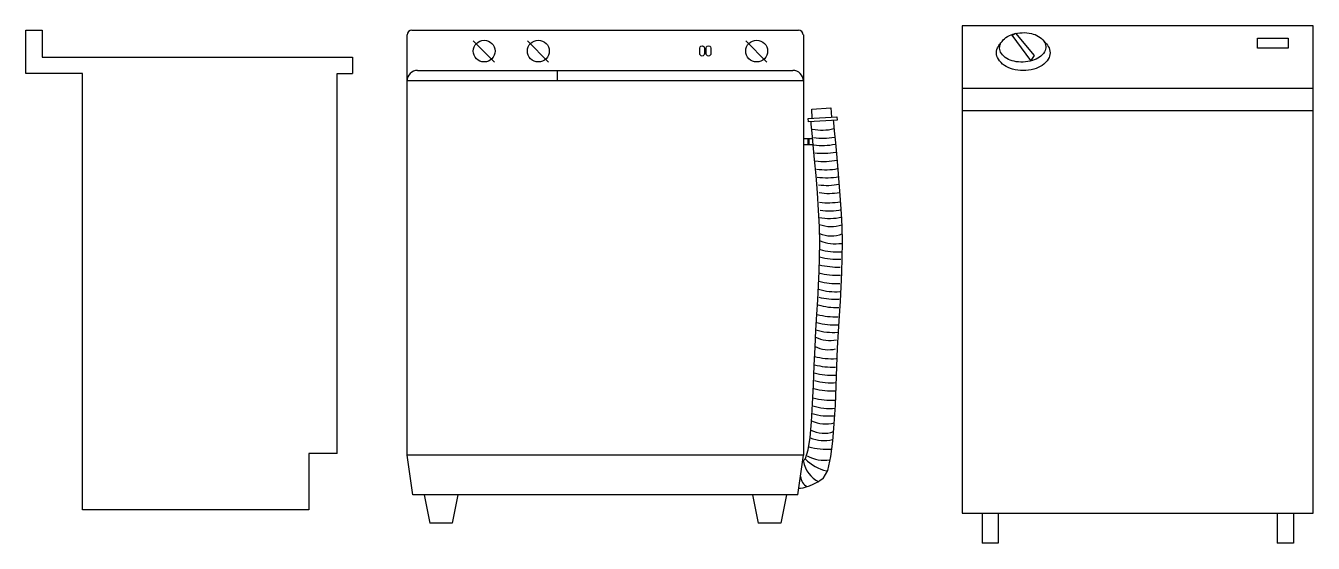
# Model space of a CAD drawing. Header units: millimetres. Extents: x 436 to 8707, y 4337 to 8587.
# Drawn here: x 436 to 2711, y 7673 to 8587 of the extents above; entities that cross this region are included whole.
import ezdxf

# ---------------------------------------------------------------- set-up
doc = ezdxf.new("R2010")
doc.units = ezdxf.units.MM
doc.styles.get("Standard").update_dxf_attribs({"font": 'arial.ttf'})

msp = doc.modelspace()

# ---------------------------------------------------------------- linework, layer by layer
for p, q in [((436.5, 8579.6), (465.5, 8579.6)), ((436.5, 8502.6), (436.5, 8579.6)), ((465.5, 8579.6), (465.5, 8531.6)), ((1118.6, 8579.6), (1801.1, 8579.6)), ((2178.5, 8570.8), (2184.6, 8573.8)), ((2184.6, 8573.8), (2217.8, 8534.6)), ((1109.9, 7828.2), (1109.9, 8570.9)), ((1264.2, 8522.9), (1226.8, 8560.3)), ((1359.8, 8522.9), (1322.4, 8560.3)), ((1745.4, 8522.9), (1708.1, 8560.3)), ((1809.9, 8570.9), (1809.9, 7828.2)), ((2211.8, 8525.5), (2178.5, 8570.8)), ((2611.8, 8547.4), (2611.8, 8565.5)), ((2611.8, 8565.5), (2666.2, 8565.5)), ((2666.2, 8565.5), (2666.2, 8547.4)), ((465.5, 8531.6), (1013.4, 8531.6)), ((1013.4, 8531.6), (1013.4, 8502.6)), ((2217.8, 8534.6), (2211.8, 8525.5)), ((2666.2, 8547.4), (2611.8, 8547.4)), ((1128.5, 8508.2), (1791.3, 8508.2)), ((1374.9, 8508.2), (1374.9, 8489.6)), ((536.5, 8502.6), (436.5, 8502.6)), ((536.5, 7731.6), (536.5, 8502.6)), ((986.5, 7831.6), (986.5, 8502.6)), ((986.5, 8502.6), (1013.4, 8502.6)), ((1809.9, 8489.6), (1109.9, 8489.6)), ((1826.3, 8387.1), (1809.9, 8387.1)), ((1827.3, 8376.5), (1809.9, 8376.5)), ((1818.1, 8387.1), (1818.1, 8376.5)), ((1819.8, 8387.1), (1819.8, 8376.5)), ((936.5, 7831.6), (936.5, 7731.6)), ((986.5, 7831.6), (936.5, 7831.6)), ((1809.9, 7828.2), (1109.9, 7828.2)), ((1119.9, 7758.2), (1109.9, 7828.2)), ((1799.9, 7758.2), (1809.9, 7828.2)), ((1799.9, 7758.2), (1119.9, 7758.2)), ((1139.9, 7758.2), (1149.9, 7708.2)), ((1199.9, 7758.2), (1189.9, 7708.2)), ((1719.9, 7758.2), (1729.9, 7708.2)), ((1779.9, 7758.2), (1769.9, 7708.2)), ((936.5, 7731.6), (536.5, 7731.6)), ((1189.9, 7708.2), (1149.9, 7708.2)), ((1769.9, 7708.2), (1729.9, 7708.2)), ((2154.1, 7672.8), (2125.6, 7672.8)), ((2675.4, 7672.8), (2646.9, 7672.8))]:
    msp.add_line(p, q)
at = {"linetype": 'Continuous'}
for p, q in [((2710.5, 8587.2), (2090.5, 8587.2)), ((2090.5, 8587.2), (2090.5, 7726)), ((2710.5, 7726), (2710.5, 8587.2)), ((2710.5, 8476), (2090.5, 8476)), ((2710.5, 8436.7), (2090.5, 8436.7)), ((2090.5, 7726), (2710.5, 7726)), ((2125.6, 7726), (2125.6, 7672.8)), ((2154.1, 7726), (2154.1, 7672.8)), ((2646.9, 7726), (2646.9, 7672.8)), ((2675.4, 7726), (2675.4, 7672.8))]:
    msp.add_line(p, q, dxfattribs=at)
for points in [[(2235, 8559.6, -0.295693), (2235.7, 8541, -0.107175), (2226.9, 8531.5, -0.077612), (2214.5, 8525.6, -0.130057), (2182, 8524.4, -0.077612), (2169.2, 8529.4, -0.107175), (2159.7, 8538.2, -0.295854), (2159, 8556.8, -0.107175), (2167.8, 8566.2, -0.077612), (2180.2, 8572.2, -0.130208), (2212.7, 8573.4, -0.077612), (2225.5, 8568.4, -0.107175), (2235, 8559.6, -0.144797)], [(1626.8, 8547.6, -1.000204), (1635.3, 8547.6), (1635.3, 8537.9, -0.414214)], [(1638.1, 8547.6, -1.000111), (1646.6, 8547.6), (1646.6, 8537.9, -0.414214)], [(2242.5, 8550.7, -0.285263), (2242.5, 8528.1, -0.107116), (2231.8, 8517.1, -0.079839), (2217.2, 8510.4, -0.135616), (2179.5, 8510.4, -0.079839), (2164.9, 8517.1, -0.107116), (2154.3, 8528.1, -0.285153), (2154.3, 8550.7, -0.052705), (2158.9, 8556.7, -0.079839)], [(2235.5, 8559, -0.075217), (2242.5, 8550.7, -0.13983)], [(1635.3, 8537.9, -0.999907), (1626.8, 8537.9), (1626.8, 8547.6, -0.414214)], [(1646.6, 8537.9, -0.999907), (1638.1, 8537.9), (1638.1, 8547.6, -0.414214)]]:
    msp.add_lwpolyline(points, format="xyb")
for points in [[(1825.7, 8423.6), (1824.8, 8440), (1858.7, 8441.9), (1859.6, 8425.5)], [(1808.2, 7816.6), (1814, 7822.6), (1818.4, 7837.6), (1821.8, 7859.8), (1824.4, 7887.5), (1826.3, 7919), (1827.8, 7952.6), (1829.1, 7986.7), (1830.5, 8019.3), (1832, 8049.4), (1833.7, 8077.1), (1835.4, 8103.1), (1836.9, 8128.2), (1838, 8152.8), (1838.7, 8177.9), (1838.9, 8203.9), (1838.2, 8231.6), (1836.8, 8261.3), (1834.7, 8292), (1832.3, 8322.3), (1829.7, 8351), (1827.3, 8376.5), (1825.2, 8397.6), (1823.8, 8413), (1823.5, 8417.9)], [(1845.2, 7786.9), (1853, 7801.3), (1858.6, 7826.1), (1862.1, 7853.1), (1864.5, 7883.5), (1866.4, 7916.5), (1867.8, 7950.9), (1869.1, 7985), (1870.4, 8017.5), (1872, 8047.2), (1873.6, 8074.6), (1875.3, 8100.7), (1876.8, 8126), (1878, 8151.3), (1878.7, 8177.2), (1878.9, 8204.2), (1878.2, 8233), (1876.7, 8263.6), (1874.6, 8294.9), (1872.2, 8325.7), (1869.6, 8354.6), (1867.1, 8380.3), (1865.1, 8401.4), (1863.7, 8416.1), (1863.4, 8420.1)], [(1845.2, 7786.9), (1839.2, 7783), (1832.8, 7779.5), (1826.4, 7776.4), (1820.1, 7773.7), (1814.2, 7771.7), (1809, 7770.2), (1804.6, 7769.4), (1801.5, 7769.4)]]:
    msp.add_lwpolyline(points)
msp.add_lwpolyline([(1869.6, 8420.5), (1819, 8417.6), (1818.7, 8423.2), (1869.3, 8426)], close=True)
for centre in [(1246.2, 8542.4), (1341.8, 8542.4), (1727.5, 8542.4)]:
    msp.add_circle(centre, 19.3)
for centre, radius, start, end in [((1118.6, 8570.9), 8.71, 90, 180), ((1801.1, 8570.9), 8.71, 0, 90), ((1128.5, 8489.6), 18.6, 90, 180), ((1791.3, 8489.6), 18.6, 0, 90), ((1842.8, 8481.9), 79.2, 257.5977, 285.1967), ((1843.2, 8516.5), 128, 263.0384, 279.7905), ((1843.3, 8490.1), 114.5, 262.5994, 281.5911), ((1845.4, 8491.6), 129.8, 263.155, 279.6739), ((1846.6, 8455.5), 108.1, 261.8844, 282.2557), ((1848.7, 8460.8), 128, 263.0384, 279.7904), ((1851.1, 8417.2), 98.7, 260.3659, 282.4284), ((1851, 8411.9), 106.8, 262.3624, 281.9871), ((1854.7, 8394.8), 103.9, 260.647, 280.8034), ((1853.8, 8402.4), 128, 263.0384, 279.7904), ((1856.1, 8358.7), 98.7, 260.3659, 282.4284), ((1856.1, 8353.5), 106.8, 259.9215, 281.9871), ((1859.1, 8292.3), 60, 249.4277, 288.4402), ((1859.1, 8267.3), 51.6, 246.4702, 292.0723), ((1871.8, 8315.4), 128, 255.3242, 272.0762), ((1866.8, 8281.2), 79.2, 249.8835, 277.4824), ((1870.7, 8290.5), 129.8, 255.4407, 271.9597), ((1868.4, 8289.2), 114.5, 254.8852, 273.8769), ((1867, 8254.5), 108.1, 254.1702, 274.5414), ((1866.3, 8215.9), 98.7, 252.6517, 274.7142), ((1869.8, 8259.5), 128, 255.3242, 272.0762), ((1865.5, 8210.7), 106.8, 254.6481, 274.2729), ((1866.9, 8200.9), 128, 255.3242, 272.0762), ((1866.8, 8193.3), 103.9, 252.9328, 273.0892), ((1863.4, 8157.3), 98.7, 252.6517, 274.7142), ((1857.5, 8091.1), 60, 244.2621, 280.7259), ((1862.7, 8152.1), 106.8, 253.3245, 274.2729), ((1854.1, 8066.3), 51.6, 242.8339, 284.358), ((1862.1, 8111.9), 128, 255.3242, 272.0762), ((1859.3, 8106.9), 108.1, 254.1702, 274.5414), ((1858.6, 8068.3), 98.7, 252.6517, 274.7142), ((1857.9, 8063.1), 106.8, 254.6481, 275.468), ((1859.1, 8045.7), 103.9, 252.9328, 274.5736), ((1855.8, 8009.7), 98.7, 252.6517, 276.0063), ((1859.3, 8053.3), 128, 255.3242, 273.3472), ((1855, 8004.5), 106.8, 253.8151, 275.5423), ((1846.4, 7918.7), 51.6, 243.0423, 289.2245), ((1849.8, 7943.5), 60, 245.0646, 284.3108), ((1847.1, 7927.5), 73.1, 249.9526, 281.4384), ((1846.4, 7880.1), 60.6, 240.7669, 279.9132), ((1852.3, 7961.2), 122.3, 254.3819, 273.7243), ((1859.2, 7826.1), 49.9, 189.9998, 243.9553), ((1872.9, 7883.9), 86.3, 226.0956, 255.25), ((1827.5, 7792.8), 22.7, 185.3893, 241.9908)]:
    msp.add_arc(centre, radius, start, end)

# ---------------------------------------------------------------- texts
at = {"text_generation_flag": 4, "width": 0.8, "flags": 9}
for tag, s in [('YSIZE', '848'), ('XSIZE', '576')]:
    msp.add_attdef(tag, (536.5, 7731.6), s, height=0.5, rotation=180, dxfattribs=at)

doc.saveas('drawing.dxf')
